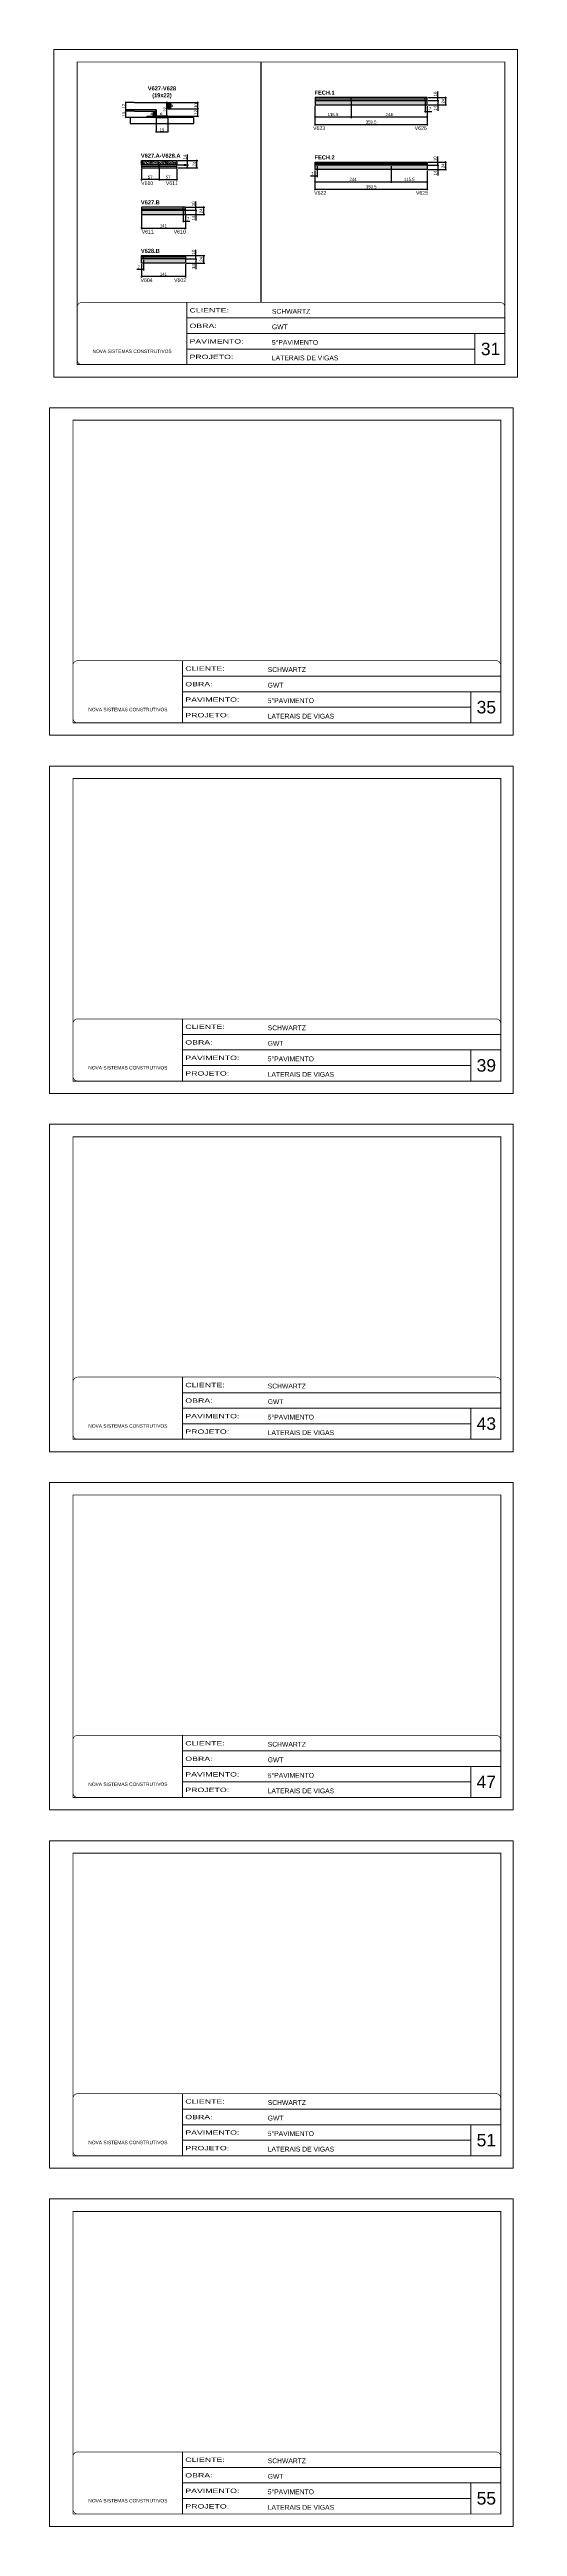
# Model space of a CAD drawing. Extents: x 13154 to 22413, y 1253 to 30260.
# Drawn here: x 16324 to 17823, y 13888 to 21829 of the extents above; entities that cross this region are included whole.
import ezdxf

# ---------------------------------------------------------------- set-up
doc = ezdxf.new("R2010")
doc.units = 0
for name, pattern in [('CONTINUO', [0]), ('DASHED', [0.75, 0.5, -0.25]), ('HIDDEN', [0.375, 0.25, -0.125])]:
    doc.linetypes.add(name, pattern=pattern)
for name, color, linetype in [('5', 5, 'Continuous'), ('barrote', 251, 'Continuous'), ('COTA', 241, 'Continuous'), ('detalhes', 4, 'Continuous'), ('NOMENCLATURA', 7, 'Continuous'), ('Painéis', 200, 'Continuous'), ('SARR_2.2x10', 60, 'Continuous'), ('SARR_2.2x7', 40, 'Continuous')]:
    doc.layers.add(name, color=color, linetype=linetype)
for name, color, linetype, lineweight in [('CARIMBO', 255, 'Continuous', 9), ('CONCRETO', 251, 'Continuous', 25), ('Folhas', 255, 'Continuous', 9), ('SARRAFO DE PRESSAO', 251, 'DASHED', 9)]:
    doc.layers.add(name, color=color, linetype=linetype, lineweight=lineweight)
doc.styles.add('ARIAL', font='arial.ttf')
doc.styles.add('COTA TECNICA', font='techl___.ttf', dxfattribs={"height": 10})
doc.styles.add('COTA TECNICA 2X', font='techl___.ttf', dxfattribs={"height": 10})
doc.styles.add('ROMAS860', font='ROMAS860.SHX')
doc.styles.add('TECNICA', font='techb___.ttf', dxfattribs={"height": 10})
doc.styles.add('Tecnologia', font='')
doc.styles.get('Tecnologia').set_extended_font_data('Forgotten Futurist')
doc.dimstyles.new('PAINEL', dxfattribs={"dimtxt": 10, "dimasz": 3, "dimexe": 3, "dimexo": 3, "dimgap": 3, "dimtad": 1, "dimdec": 1, "dimzin": 12, "dimdsep": 46, "dimtxsty": 'COTA TECNICA', "dimblk1": 'OBLIQUE', "dimblk2": 'OBLIQUE', "dimsah": 1, "dimcen": 0.9, "dimclrd": 4, "dimclre": 4, "dimclrt": 240, "dimadec": 1, "dimazin": 3, "dimtfac": 1, "dimtdec": 1, "dimtmove": 0, "dimatfit": 3, "dimfxl": 1, "dimtolj": 1, "dimtzin": 12, "dimarcsym": 0})
doc.dimstyles.new('SECAO', dxfattribs={"dimscale": 0.333333, "dimtxt": 5, "dimasz": 9, "dimexe": 3, "dimexo": 3, "dimgap": 3, "dimtad": 1, "dimdec": 1, "dimlfac": 0.5, "dimzin": 12, "dimdsep": 46, "dimtxsty": 'COTA TECNICA 2X', "dimblk1": 'OBLIQUE', "dimblk2": 'OBLIQUE', "dimsah": 1, "dimcen": 0.9, "dimclrd": 4, "dimclre": 4, "dimclrt": 240, "dimadec": 1, "dimazin": 3, "dimtfac": 1, "dimtdec": 1, "dimtmove": 0, "dimatfit": 3, "dimfxl": 1, "dimtolj": 1, "dimtzin": 12, "dimarcsym": 0})

# ---------------------------------------------------------------- blocks, each defined once
blk = doc.blocks.new('9999999999')
at = {"color": 30, "linetype": 'CONTINUO'}
for p, q in [((98564.6, 34230.2), (98564.6, 34429.4)), ((98564.6, 34379.6), (99584, 34379.6)), ((98564.6, 34329.8), (99488, 34329.8)), ((99584, 34329.8), (99488, 34329.8)), ((99488, 34329.8), (99488, 34230.2)), ((98564.6, 34280), (99488, 34280))]:
    blk.add_line(p, q, dxfattribs=at)
at = {"color": 30, "linetype": 'CONTINUO', "const_width": 2}
blk.add_lwpolyline([(99584, 34230.2), (99584, 34414.4, 0.414214), (99569, 34429.4), (98229, 34429.4, 0.414214), (98214, 34414.4), (98214, 34245.2, 0.414214), (98229, 34230.2), (99584, 34230.2)], format="xyb", dxfattribs=at)
at = {"layer": 'Folhas'}
blk.add_lwpolyline([(98139, 34190.2), (99624, 34190.2), (99624, 35240.2), (98139, 35240.2)], close=True, dxfattribs=at)
at = {"layer": 'Folhas', "color": 30, "const_width": 3}
blk.add_lwpolyline([(98214, 34230.2), (99584, 34230.2), (99584, 35200.2), (98214, 35200.2)], close=True, dxfattribs=at)
at = {"color": 7, "linetype": 'Continuous', "ltscale": 5, "style": 'ARIAL'}
for s, height, p in [('SCHWARTZ', 15.48, (98837.7, 34393.1)), ('5°PAVIMENTO', 15.483, (98837.7, 34293.5)), ('GWT', 15.48, (98837.7, 34343.3)), ('NOVA SISTEMAS CONSTRUTIVOS', 11.059, (98263.2, 34267.2)), ('LATERAIS DE VIGAS', 15.483, (98837.7, 34243.7))]:
    blk.add_text(s, height=height, dxfattribs=at).set_placement(p)
at = {"layer": 'Folhas', "color": 7, "style": 'Tecnologia', "width": 1.5}
for s, p in [('CLIENTE:', (98573.7, 34397.2)), ('OBRA:', (98573.7, 34347.3)), ('PAVIMENTO:', (98573.7, 34297.5)), ('PROJETO:', (98573.7, 34247.7))]:
    blk.add_text(s, height=14, dxfattribs=at).set_placement(p)
blk = doc.blocks.new('_Oblique')
at = {"color": 0, "linetype": 'ByBlock', "lineweight": -2}
blk.add_line((-0.5, -0.5), (0.5, 0.5), dxfattribs=at)
blk = doc.blocks.new('*D1612')
at = {"layer": 'COTA', "color": 4, "lineweight": -2, "transparency": 16777216}
for p, q in [((16702.3, 21659.5), (16698.9, 21659.5)), ((16702.3, 21615.5), (16698.9, 21615.5)), ((16699.9, 21615.5), (16699.9, 21659.5))]:
    blk.add_line(p, q, dxfattribs=at)
at = {"layer": 'Defpoints', "color": 0, "transparency": 16777216}
for p in [(16699.9, 21659.5), (16703.3, 21659.5), (16703.3, 21615.5)]:
    blk.add_point(p, dxfattribs=at)
at = {"layer": 'COTA', "color": 4, "lineweight": -2, "transparency": 16777216, "xscale": 3, "yscale": 3, "zscale": 3}
for p, rotation in [((16699.9, 21659.5), 90), ((16699.9, 21615.5), 270)]:
    blk.add_blockref('_Oblique', p, dxfattribs=dict(at, rotation=rotation))
at = {"layer": 'COTA', "color": 240, "transparency": 16777216, "insert": (16693.9, 21637.5), "char_height": 10, "attachment_point": 5, "rotation": 90, "style": 'COTA TECNICA 2X'}
blk.add_mtext('\\A1;22', dxfattribs=at)
blk = doc.blocks.new('*D1613')
at = {"layer": 'COTA', "color": 4, "lineweight": -2, "transparency": 16777216}
for p, q in [((16595.6, 21631.5), (16567.4, 21631.5)), ((16581.3, 21611.5), (16567.4, 21611.5)), ((16568.4, 21611.5), (16568.4, 21631.5))]:
    blk.add_line(p, q, dxfattribs=at)
at = {"layer": 'Defpoints', "color": 0, "transparency": 16777216}
for p in [(16568.4, 21631.5), (16582.3, 21611.5), (16596.6, 21631.5)]:
    blk.add_point(p, dxfattribs=at)
at = {"layer": 'COTA', "color": 4, "lineweight": -2, "transparency": 16777216, "xscale": 3, "yscale": 3, "zscale": 3}
for p, rotation in [((16568.4, 21631.5), 90), ((16568.4, 21611.5), 270)]:
    blk.add_blockref('_Oblique', p, dxfattribs=dict(at, rotation=rotation))
at = {"layer": 'COTA', "color": 240, "transparency": 16777216, "insert": (16562.3, 21621.5), "char_height": 10, "attachment_point": 5, "rotation": 90, "style": 'COTA TECNICA 2X'}
blk.add_mtext('\\A1;10', dxfattribs=at)
blk = doc.blocks.new('*D1614')
at = {"layer": 'COTA', "color": 4, "lineweight": -2, "transparency": 16777216}
for p, q in [((16595.6, 21659.5), (16567.4, 21659.5)), ((16595.6, 21635.5), (16567.4, 21635.5)), ((16568.4, 21635.5), (16568.4, 21659.5))]:
    blk.add_line(p, q, dxfattribs=at)
at = {"layer": 'Defpoints', "color": 0, "transparency": 16777216}
for p in [(16568.4, 21659.5), (16596.6, 21659.5), (16596.6, 21635.5)]:
    blk.add_point(p, dxfattribs=at)
at = {"layer": 'COTA', "color": 4, "lineweight": -2, "transparency": 16777216, "xscale": 3, "yscale": 3, "zscale": 3}
for p, rotation in [((16568.4, 21659.5), 90), ((16568.4, 21635.5), 270)]:
    blk.add_blockref('_Oblique', p, dxfattribs=dict(at, rotation=rotation))
at = {"layer": 'COTA', "color": 240, "transparency": 16777216, "insert": (16562.3, 21647.5), "char_height": 10, "attachment_point": 5, "rotation": 90, "style": 'COTA TECNICA 2X'}
blk.add_mtext('\\A1;12', dxfattribs=at)
blk = doc.blocks.new('*D1615')
at = {"layer": 'COTA', "color": 4, "lineweight": -2, "transparency": 16777216}
for p, q in [((16773, 21639.5), (16800.6, 21639.5)), ((16773, 21615.5), (16800.6, 21615.5)), ((16799.6, 21615.5), (16799.6, 21639.5))]:
    blk.add_line(p, q, dxfattribs=at)
at = {"layer": 'Defpoints', "color": 0, "transparency": 16777216}
for p in [(16772, 21639.5), (16772, 21615.5), (16799.6, 21639.5)]:
    blk.add_point(p, dxfattribs=at)
at = {"layer": 'COTA', "color": 4, "lineweight": -2, "transparency": 16777216, "xscale": 3, "yscale": 3, "zscale": 3}
for p, rotation in [((16799.6, 21639.5), 90), ((16799.6, 21615.5), 270)]:
    blk.add_blockref('_Oblique', p, dxfattribs=dict(at, rotation=rotation))
at = {"layer": 'COTA', "color": 240, "transparency": 16777216, "insert": (16793.5, 21627.5), "char_height": 10, "attachment_point": 5, "rotation": 90, "style": 'COTA TECNICA 2X'}
blk.add_mtext('\\A1;12', dxfattribs=at)
blk = doc.blocks.new('*D1616')
at = {"layer": 'COTA', "color": 4, "lineweight": -2, "transparency": 16777216}
for p, q in [((16712.3, 21659.5), (16800.6, 21659.5)), ((16773, 21639.5), (16800.6, 21639.5)), ((16799.6, 21639.5), (16799.6, 21659.5))]:
    blk.add_line(p, q, dxfattribs=at)
at = {"layer": 'Defpoints', "color": 0, "transparency": 16777216}
for p in [(16711.3, 21659.5), (16772, 21639.5), (16799.6, 21659.5)]:
    blk.add_point(p, dxfattribs=at)
at = {"layer": 'COTA', "color": 4, "lineweight": -2, "transparency": 16777216, "xscale": 3, "yscale": 3, "zscale": 3}
for p, rotation in [((16799.6, 21659.5), 90), ((16799.6, 21639.5), 270)]:
    blk.add_blockref('_Oblique', p, dxfattribs=dict(at, rotation=rotation))
at = {"layer": 'COTA', "color": 240, "transparency": 16777216, "insert": (16793.5, 21649.5), "char_height": 10, "attachment_point": 5, "rotation": 90, "style": 'COTA TECNICA 2X'}
blk.add_mtext('\\A1;10', dxfattribs=at)
blk = doc.blocks.new('*D1617')
at = {"layer": 'COTA', "color": 4, "lineweight": -2, "transparency": 16777216}
for p, q in [((16665.3, 21610.5), (16665.3, 21564.5)), ((16703.3, 21610.5), (16703.3, 21564.5)), ((16665.3, 21565.5), (16703.3, 21565.5))]:
    blk.add_line(p, q, dxfattribs=at)
at = {"layer": 'Defpoints', "color": 0, "transparency": 16777216}
for p in [(16665.3, 21611.5), (16703.3, 21611.5), (16703.3, 21565.5)]:
    blk.add_point(p, dxfattribs=at)
at = {"layer": 'COTA', "color": 4, "lineweight": -2, "transparency": 16777216, "xscale": 3, "yscale": 3, "zscale": 3, "rotation": 180}
blk.add_blockref('_Oblique', (16665.3, 21565.5), dxfattribs=at)
at = {"layer": 'COTA', "color": 4, "lineweight": -2, "transparency": 16777216, "xscale": 3, "yscale": 3, "zscale": 3}
blk.add_blockref('_Oblique', (16703.3, 21565.5), dxfattribs=at)
at = {"layer": 'COTA', "color": 240, "transparency": 16777216, "insert": (16684.3, 21571.6), "char_height": 10, "attachment_point": 5, "style": 'COTA TECNICA 2X'}
blk.add_mtext('\\A1;19', dxfattribs=at)
blk = doc.blocks.new('*D1618')
at = {"layer": 'COTA', "color": 4, "lineweight": -2, "transparency": 16777216}
for p, q in [((16618.3, 21446.8), (16618.3, 21409)), ((16675.3, 21446.8), (16675.3, 21409)), ((16675.3, 21412), (16618.3, 21412))]:
    blk.add_line(p, q, dxfattribs=at)
at = {"layer": 'Defpoints', "color": 0, "transparency": 16777216}
for p in [(16618.3, 21449.8), (16675.3, 21449.8), (16618.3, 21412)]:
    blk.add_point(p, dxfattribs=at)
at = {"layer": 'COTA', "color": 4, "lineweight": -2, "transparency": 16777216, "xscale": 3, "yscale": 3, "zscale": 3, "rotation": 180}
blk.add_blockref('_Oblique', (16618.3, 21412), dxfattribs=at)
at = {"layer": 'COTA', "color": 4, "lineweight": -2, "transparency": 16777216, "xscale": 3, "yscale": 3, "zscale": 3}
blk.add_blockref('_Oblique', (16675.3, 21412), dxfattribs=at)
at = {"layer": 'COTA', "color": 240, "transparency": 16777216, "insert": (16646.8, 21420.1), "char_height": 10, "attachment_point": 5, "style": 'COTA TECNICA'}
blk.add_mtext('\\A1;57', dxfattribs=at)
blk = doc.blocks.new('*D1619')
at = {"layer": 'COTA', "color": 4, "lineweight": -2, "transparency": 16777216}
for p, q in [((16735.3, 21459.8), (16769, 21459.8)), ((16735.3, 21449.8), (16769, 21449.8)), ((16766, 21449.8), (16766, 21459.8))]:
    blk.add_line(p, q, dxfattribs=at)
at = {"layer": 'Defpoints', "color": 0, "transparency": 16777216}
for p in [(16732.3, 21459.8), (16732.3, 21449.8), (16766, 21459.8)]:
    blk.add_point(p, dxfattribs=at)
at = {"layer": 'COTA', "color": 4, "lineweight": -2, "transparency": 16777216, "xscale": 3, "yscale": 3, "zscale": 3}
for p, rotation in [((16766, 21459.8), 90), ((16766, 21449.8), 270)]:
    blk.add_blockref('_Oblique', p, dxfattribs=dict(at, rotation=rotation))
at = {"layer": 'COTA', "color": 240, "transparency": 16777216, "insert": (16757.9, 21454.8), "char_height": 10, "attachment_point": 5, "rotation": 90, "style": 'COTA TECNICA'}
blk.add_mtext('\\A1;10', dxfattribs=at)
blk = doc.blocks.new('*D1620')
at = {"layer": 'COTA', "color": 4, "lineweight": -2, "transparency": 16777216}
for p, q in [((16675.3, 21446.8), (16675.3, 21409)), ((16732.3, 21446.8), (16732.3, 21409)), ((16675.3, 21412), (16732.3, 21412))]:
    blk.add_line(p, q, dxfattribs=at)
at = {"layer": 'Defpoints', "color": 0, "transparency": 16777216}
for p in [(16675.3, 21449.8), (16732.3, 21449.8), (16732.3, 21412)]:
    blk.add_point(p, dxfattribs=at)
at = {"layer": 'COTA', "color": 4, "lineweight": -2, "transparency": 16777216, "xscale": 3, "yscale": 3, "zscale": 3, "rotation": 180}
blk.add_blockref('_Oblique', (16675.3, 21412), dxfattribs=at)
at = {"layer": 'COTA', "color": 4, "lineweight": -2, "transparency": 16777216, "xscale": 3, "yscale": 3, "zscale": 3}
blk.add_blockref('_Oblique', (16732.3, 21412), dxfattribs=at)
at = {"layer": 'COTA', "color": 240, "transparency": 16777216, "insert": (16703.8, 21420.1), "char_height": 10, "attachment_point": 5, "style": 'COTA TECNICA'}
blk.add_mtext('\\A1;57', dxfattribs=at)
blk = doc.blocks.new('*D1621')
at = {"layer": 'COTA', "color": 4, "lineweight": -2, "transparency": 16777216}
for p, q in [((16735.3, 21473.8), (16769, 21473.8)), ((16735.3, 21459.8), (16769, 21459.8)), ((16766, 21473.8), (16766, 21492.9)), ((16766, 21459.8), (16766, 21473.8))]:
    blk.add_line(p, q, dxfattribs=at)
at = {"layer": 'Defpoints', "color": 0, "transparency": 16777216}
for p in [(16732.3, 21473.8), (16732.3, 21459.8), (16766, 21473.8)]:
    blk.add_point(p, dxfattribs=at)
at = {"layer": 'COTA', "color": 4, "lineweight": -2, "transparency": 16777216, "xscale": 3, "yscale": 3, "zscale": 3}
for p, rotation in [((16766, 21473.8), 90), ((16766, 21459.8), 270)]:
    blk.add_blockref('_Oblique', p, dxfattribs=dict(at, rotation=rotation))
at = {"layer": 'COTA', "color": 240, "transparency": 16777216, "insert": (16757.9, 21484.8), "char_height": 10, "attachment_point": 5, "rotation": 90, "style": 'COTA TECNICA'}
blk.add_mtext('\\A1;14', dxfattribs=at)
blk = doc.blocks.new('*D1622')
at = {"layer": 'COTA', "color": 4, "lineweight": -2, "transparency": 16777216}
for p, q in [((16618.3, 21296.9), (16618.3, 21253.5)), ((16759.3, 21296.9), (16759.3, 21253.5)), ((16618.3, 21256.5), (16759.3, 21256.5))]:
    blk.add_line(p, q, dxfattribs=at)
at = {"layer": 'Defpoints', "color": 0, "transparency": 16777216}
for p in [(16618.3, 21299.9), (16759.3, 21299.9), (16759.3, 21256.5)]:
    blk.add_point(p, dxfattribs=at)
at = {"layer": 'COTA', "color": 4, "lineweight": -2, "transparency": 16777216, "xscale": 3, "yscale": 3, "zscale": 3, "rotation": 180}
blk.add_blockref('_Oblique', (16618.3, 21256.5), dxfattribs=at)
at = {"layer": 'COTA', "color": 4, "lineweight": -2, "transparency": 16777216, "xscale": 3, "yscale": 3, "zscale": 3}
blk.add_blockref('_Oblique', (16759.3, 21256.5), dxfattribs=at)
at = {"layer": 'COTA', "color": 240, "transparency": 16777216, "insert": (16688.8, 21264.6), "char_height": 10, "attachment_point": 5, "style": 'COTA TECNICA'}
blk.add_mtext('\\A1;141', dxfattribs=at)
blk = doc.blocks.new('*D1623')
at = {"layer": 'COTA', "color": 4, "lineweight": -2, "transparency": 16777216}
for p, q in [((16762.3, 21323.9), (16796.2, 21323.9)), ((16762.3, 21313.9), (16796.2, 21313.9)), ((16793.2, 21323.9), (16793.2, 21342.3)), ((16793.2, 21313.9), (16793.2, 21323.9))]:
    blk.add_line(p, q, dxfattribs=at)
at = {"layer": 'Defpoints', "color": 0, "transparency": 16777216}
for p in [(16759.3, 21323.9), (16759.3, 21313.9), (16793.2, 21323.9)]:
    blk.add_point(p, dxfattribs=at)
at = {"layer": 'COTA', "color": 4, "lineweight": -2, "transparency": 16777216, "xscale": 3, "yscale": 3, "zscale": 3}
for p, rotation in [((16793.2, 21323.9), 90), ((16793.2, 21313.9), 270)]:
    blk.add_blockref('_Oblique', p, dxfattribs=dict(at, rotation=rotation))
at = {"layer": 'COTA', "color": 240, "transparency": 16777216, "insert": (16785.1, 21334.6), "char_height": 10, "attachment_point": 5, "rotation": 90, "style": 'COTA TECNICA'}
blk.add_mtext('\\A1;10', dxfattribs=at)
blk = doc.blocks.new('*D1624')
at = {"layer": 'COTA', "color": 4, "lineweight": -2, "transparency": 16777216}
for p, q in [((16762.3, 21313.9), (16796.2, 21313.9)), ((16762.3, 21299.9), (16796.2, 21299.9)), ((16793.2, 21313.9), (16793.2, 21299.9)), ((16793.2, 21299.9), (16793.2, 21280.8))]:
    blk.add_line(p, q, dxfattribs=at)
at = {"layer": 'Defpoints', "color": 0, "transparency": 16777216}
for p in [(16759.3, 21313.9), (16759.3, 21299.9), (16793.2, 21299.9)]:
    blk.add_point(p, dxfattribs=at)
at = {"layer": 'COTA', "color": 4, "lineweight": -2, "transparency": 16777216, "xscale": 3, "yscale": 3, "zscale": 3}
for p, rotation in [((16793.2, 21313.9), 90), ((16793.2, 21299.9), 270)]:
    blk.add_blockref('_Oblique', p, dxfattribs=dict(at, rotation=rotation))
at = {"layer": 'COTA', "color": 240, "transparency": 16777216, "insert": (16785.1, 21288.8), "char_height": 10, "attachment_point": 5, "rotation": 90, "style": 'COTA TECNICA'}
blk.add_mtext('\\A1;14', dxfattribs=at)
blk = doc.blocks.new('*D1625')
at = {"layer": 'COTA', "color": 4, "lineweight": -2, "transparency": 16777216}
for p, q in [((16762.3, 21323.9), (16821.3, 21323.9)), ((16762.3, 21299.9), (16821.3, 21299.9)), ((16818.3, 21299.9), (16818.3, 21323.9))]:
    blk.add_line(p, q, dxfattribs=at)
at = {"layer": 'Defpoints', "color": 0, "transparency": 16777216}
for p in [(16759.3, 21323.9), (16759.3, 21299.9), (16818.3, 21323.9)]:
    blk.add_point(p, dxfattribs=at)
at = {"layer": 'COTA', "color": 4, "lineweight": -2, "transparency": 16777216, "xscale": 3, "yscale": 3, "zscale": 3}
for p, rotation in [((16818.3, 21323.9), 90), ((16818.3, 21299.9), 270)]:
    blk.add_blockref('_Oblique', p, dxfattribs=dict(at, rotation=rotation))
at = {"layer": 'COTA', "color": 240, "transparency": 16777216, "insert": (16810.2, 21311.9), "char_height": 10, "attachment_point": 5, "rotation": 90, "style": 'COTA TECNICA'}
blk.add_mtext('\\A1;24', dxfattribs=at)
blk = doc.blocks.new('*D1626')
at = {"layer": 'COTA', "color": 4, "lineweight": -2, "transparency": 16777216}
for p, q in [((16735.3, 21473.8), (16799.1, 21473.8)), ((16735.3, 21449.8), (16799.1, 21449.8)), ((16796.1, 21449.8), (16796.1, 21473.8))]:
    blk.add_line(p, q, dxfattribs=at)
at = {"layer": 'Defpoints', "color": 0, "transparency": 16777216}
for p in [(16732.3, 21473.8), (16732.3, 21449.8), (16796.1, 21473.8)]:
    blk.add_point(p, dxfattribs=at)
at = {"layer": 'COTA', "color": 4, "lineweight": -2, "transparency": 16777216, "xscale": 3, "yscale": 3, "zscale": 3}
for p, rotation in [((16796.1, 21473.8), 90), ((16796.1, 21449.8), 270)]:
    blk.add_blockref('_Oblique', p, dxfattribs=dict(at, rotation=rotation))
at = {"layer": 'COTA', "color": 240, "transparency": 16777216, "insert": (16788, 21461.8), "char_height": 10, "attachment_point": 5, "rotation": 90, "style": 'COTA TECNICA'}
blk.add_mtext('\\A1;24', dxfattribs=at)
blk = doc.blocks.new('*D1627')
at = {"layer": 'COTA', "color": 4, "lineweight": -2, "transparency": 16777216}
for p, q in [((16752.3, 21310.9), (16752.3, 21275.8)), ((16759.3, 21296.9), (16759.3, 21275.8)), ((16752.3, 21278.8), (16759.3, 21278.8)), ((16759.3, 21278.8), (16774, 21278.8))]:
    blk.add_line(p, q, dxfattribs=at)
at = {"layer": 'Defpoints', "color": 0, "transparency": 16777216}
for p in [(16752.3, 21313.9), (16759.3, 21299.9), (16759.3, 21278.8)]:
    blk.add_point(p, dxfattribs=at)
at = {"layer": 'COTA', "color": 4, "lineweight": -2, "transparency": 16777216, "xscale": 3, "yscale": 3, "zscale": 3, "rotation": 180}
blk.add_blockref('_Oblique', (16752.3, 21278.8), dxfattribs=at)
at = {"layer": 'COTA', "color": 4, "lineweight": -2, "transparency": 16777216, "xscale": 3, "yscale": 3, "zscale": 3}
blk.add_blockref('_Oblique', (16759.3, 21278.8), dxfattribs=at)
at = {"layer": 'COTA', "color": 240, "transparency": 16777216, "insert": (16768.1, 21286.9), "char_height": 10, "attachment_point": 5, "style": 'COTA TECNICA'}
blk.add_mtext('\\A1;7', dxfattribs=at)
blk = doc.blocks.new('*D1629')
at = {"layer": 'COTA', "color": 4, "lineweight": -2, "transparency": 16777216}
for p, q in [((16618.3, 21141.4), (16618.3, 21098.1)), ((16759.3, 21141.4), (16759.3, 21098.1)), ((16759.3, 21101.1), (16618.3, 21101.1))]:
    blk.add_line(p, q, dxfattribs=at)
at = {"layer": 'Defpoints', "color": 0, "transparency": 16777216}
for p in [(16618.3, 21144.4), (16759.3, 21144.4), (16618.3, 21101.1)]:
    blk.add_point(p, dxfattribs=at)
at = {"layer": 'COTA', "color": 4, "lineweight": -2, "transparency": 16777216, "xscale": 3, "yscale": 3, "zscale": 3, "rotation": 180}
blk.add_blockref('_Oblique', (16618.3, 21101.1), dxfattribs=at)
at = {"layer": 'COTA', "color": 4, "lineweight": -2, "transparency": 16777216, "xscale": 3, "yscale": 3, "zscale": 3}
blk.add_blockref('_Oblique', (16759.3, 21101.1), dxfattribs=at)
at = {"layer": 'COTA', "color": 240, "transparency": 16777216, "insert": (16688.8, 21109.1), "char_height": 10, "attachment_point": 5, "style": 'COTA TECNICA'}
blk.add_mtext('\\A1;141', dxfattribs=at)
blk = doc.blocks.new('*D1628')
at = {"layer": 'COTA', "color": 4, "lineweight": -2, "transparency": 16777216}
for p, q in [((16618.3, 21141.4), (16618.3, 21120.4)), ((16625.3, 21155.4), (16625.3, 21120.4)), ((16618.3, 21123.4), (16603.5, 21123.4)), ((16625.3, 21123.4), (16618.3, 21123.4))]:
    blk.add_line(p, q, dxfattribs=at)
at = {"layer": 'Defpoints', "color": 0, "transparency": 16777216}
for p in [(16618.3, 21144.4), (16625.3, 21158.4), (16618.3, 21123.4)]:
    blk.add_point(p, dxfattribs=at)
at = {"layer": 'COTA', "color": 4, "lineweight": -2, "transparency": 16777216, "xscale": 3, "yscale": 3, "zscale": 3, "rotation": 180}
blk.add_blockref('_Oblique', (16618.3, 21123.4), dxfattribs=at)
at = {"layer": 'COTA', "color": 4, "lineweight": -2, "transparency": 16777216, "xscale": 3, "yscale": 3, "zscale": 3}
blk.add_blockref('_Oblique', (16625.3, 21123.4), dxfattribs=at)
at = {"layer": 'COTA', "color": 240, "transparency": 16777216, "insert": (16609.4, 21131.4), "char_height": 10, "attachment_point": 5, "style": 'COTA TECNICA'}
blk.add_mtext('\\A1;7', dxfattribs=at)
blk = doc.blocks.new('*D1633')
at = {"layer": 'COTA', "color": 4, "lineweight": -2, "transparency": 16777216}
for p, q in [((16762.3, 21168.4), (16796.2, 21168.4)), ((16762.3, 21158.4), (16796.2, 21158.4)), ((16793.2, 21168.4), (16793.2, 21186.8)), ((16793.2, 21158.4), (16793.2, 21168.4))]:
    blk.add_line(p, q, dxfattribs=at)
at = {"layer": 'Defpoints', "color": 0, "transparency": 16777216}
for p in [(16759.3, 21168.4), (16759.3, 21158.4), (16793.2, 21168.4)]:
    blk.add_point(p, dxfattribs=at)
at = {"layer": 'COTA', "color": 4, "lineweight": -2, "transparency": 16777216, "xscale": 3, "yscale": 3, "zscale": 3}
for p, rotation in [((16793.2, 21168.4), 90), ((16793.2, 21158.4), 270)]:
    blk.add_blockref('_Oblique', p, dxfattribs=dict(at, rotation=rotation))
at = {"layer": 'COTA', "color": 240, "transparency": 16777216, "insert": (16785.1, 21179.1), "char_height": 10, "attachment_point": 5, "rotation": 90, "style": 'COTA TECNICA'}
blk.add_mtext('\\A1;10', dxfattribs=at)
blk = doc.blocks.new('*D1634')
at = {"layer": 'COTA', "color": 4, "lineweight": -2, "transparency": 16777216}
for p, q in [((16762.3, 21158.4), (16796.2, 21158.4)), ((16762.3, 21144.4), (16796.2, 21144.4)), ((16793.2, 21158.4), (16793.2, 21144.4)), ((16793.2, 21144.4), (16793.2, 21125.3))]:
    blk.add_line(p, q, dxfattribs=at)
at = {"layer": 'Defpoints', "color": 0, "transparency": 16777216}
for p in [(16759.3, 21158.4), (16759.3, 21144.4), (16793.2, 21144.4)]:
    blk.add_point(p, dxfattribs=at)
at = {"layer": 'COTA', "color": 4, "lineweight": -2, "transparency": 16777216, "xscale": 3, "yscale": 3, "zscale": 3}
for p, rotation in [((16793.2, 21158.4), 90), ((16793.2, 21144.4), 270)]:
    blk.add_blockref('_Oblique', p, dxfattribs=dict(at, rotation=rotation))
at = {"layer": 'COTA', "color": 240, "transparency": 16777216, "insert": (16785.1, 21133.3), "char_height": 10, "attachment_point": 5, "rotation": 90, "style": 'COTA TECNICA'}
blk.add_mtext('\\A1;14', dxfattribs=at)
blk = doc.blocks.new('*D1635')
at = {"layer": 'COTA', "color": 4, "lineweight": -2, "transparency": 16777216}
for p, q in [((16762.3, 21168.4), (16821.3, 21168.4)), ((16762.3, 21144.4), (16821.3, 21144.4)), ((16818.3, 21144.4), (16818.3, 21168.4))]:
    blk.add_line(p, q, dxfattribs=at)
at = {"layer": 'Defpoints', "color": 0, "transparency": 16777216}
for p in [(16759.3, 21168.4), (16759.3, 21144.4), (16818.3, 21168.4)]:
    blk.add_point(p, dxfattribs=at)
at = {"layer": 'COTA', "color": 4, "lineweight": -2, "transparency": 16777216, "xscale": 3, "yscale": 3, "zscale": 3}
for p, rotation in [((16818.3, 21168.4), 90), ((16818.3, 21144.4), 270)]:
    blk.add_blockref('_Oblique', p, dxfattribs=dict(at, rotation=rotation))
at = {"layer": 'COTA', "color": 240, "transparency": 16777216, "insert": (16810.2, 21156.4), "char_height": 10, "attachment_point": 5, "rotation": 90, "style": 'COTA TECNICA'}
blk.add_mtext('\\A1;24', dxfattribs=at)
blk = doc.blocks.new('*D1636')
at = {"layer": 'COTA', "color": 4, "lineweight": -2, "transparency": 16777216}
for p, q in [((17174.5, 21441.2), (17174.5, 21377.9)), ((17534, 21380.9), (17174.5, 21380.9)), ((17534, 21441.2), (17534, 21377.9))]:
    blk.add_line(p, q, dxfattribs=at)
at = {"layer": 'Defpoints', "color": 0, "transparency": 16777216}
for p in [(17174.5, 21444.2), (17534, 21444.2), (17174.5, 21380.9)]:
    blk.add_point(p, dxfattribs=at)
at = {"layer": 'COTA', "color": 4, "lineweight": -2, "transparency": 16777216, "xscale": 3, "yscale": 3, "zscale": 3, "rotation": 180}
blk.add_blockref('_Oblique', (17174.5, 21380.9), dxfattribs=at)
at = {"layer": 'COTA', "color": 4, "lineweight": -2, "transparency": 16777216, "xscale": 3, "yscale": 3, "zscale": 3}
blk.add_blockref('_Oblique', (17534, 21380.9), dxfattribs=at)
at = {"layer": 'COTA', "color": 240, "transparency": 16777216, "insert": (17354.3, 21389.1), "char_height": 10, "attachment_point": 5, "style": 'COTA TECNICA'}
blk.add_mtext('\\A1;359.5', dxfattribs=at)
blk = doc.blocks.new('*D1637')
at = {"layer": 'COTA', "color": 4, "lineweight": -2, "transparency": 16777216}
for p, q in [((17181.5, 21455.2), (17181.5, 21420.1)), ((17174.5, 21423.1), (17159.8, 21423.1)), ((17174.5, 21441.2), (17174.5, 21420.1)), ((17181.5, 21423.1), (17174.5, 21423.1))]:
    blk.add_line(p, q, dxfattribs=at)
at = {"layer": 'Defpoints', "color": 0, "transparency": 16777216}
for p in [(17174.5, 21444.2), (17181.5, 21458.2), (17174.5, 21423.1)]:
    blk.add_point(p, dxfattribs=at)
at = {"layer": 'COTA', "color": 4, "lineweight": -2, "transparency": 16777216, "xscale": 3, "yscale": 3, "zscale": 3, "rotation": 180}
blk.add_blockref('_Oblique', (17174.5, 21423.1), dxfattribs=at)
at = {"layer": 'COTA', "color": 4, "lineweight": -2, "transparency": 16777216, "xscale": 3, "yscale": 3, "zscale": 3}
blk.add_blockref('_Oblique', (17181.5, 21423.1), dxfattribs=at)
at = {"layer": 'COTA', "color": 240, "transparency": 16777216, "insert": (17165.7, 21431.2), "char_height": 10, "attachment_point": 5, "style": 'COTA TECNICA'}
blk.add_mtext('\\A1;7', dxfattribs=at)
blk = doc.blocks.new('*D1638')
at = {"layer": 'COTA', "color": 4, "lineweight": -2, "transparency": 16777216}
for p, q in [((17537, 21468.2), (17570.9, 21468.2)), ((17537, 21458.2), (17570.9, 21458.2)), ((17567.9, 21468.2), (17567.9, 21486.6)), ((17567.9, 21458.2), (17567.9, 21468.2))]:
    blk.add_line(p, q, dxfattribs=at)
at = {"layer": 'Defpoints', "color": 0, "transparency": 16777216}
for p in [(17534, 21468.2), (17534, 21458.2), (17567.9, 21468.2)]:
    blk.add_point(p, dxfattribs=at)
at = {"layer": 'COTA', "color": 4, "lineweight": -2, "transparency": 16777216, "xscale": 3, "yscale": 3, "zscale": 3}
for p, rotation in [((17567.9, 21468.2), 90), ((17567.9, 21458.2), 270)]:
    blk.add_blockref('_Oblique', p, dxfattribs=dict(at, rotation=rotation))
at = {"layer": 'COTA', "color": 240, "transparency": 16777216, "insert": (17559.8, 21478.9), "char_height": 10, "attachment_point": 5, "rotation": 90, "style": 'COTA TECNICA'}
blk.add_mtext('\\A1;10', dxfattribs=at)
blk = doc.blocks.new('*D1639')
at = {"layer": 'COTA', "color": 4, "lineweight": -2, "transparency": 16777216}
for p, q in [((17537, 21458.2), (17570.9, 21458.2)), ((17537, 21444.2), (17570.9, 21444.2)), ((17567.9, 21458.2), (17567.9, 21444.2)), ((17567.9, 21444.2), (17567.9, 21425.1))]:
    blk.add_line(p, q, dxfattribs=at)
at = {"layer": 'Defpoints', "color": 0, "transparency": 16777216}
for p in [(17534, 21458.2), (17534, 21444.2), (17567.9, 21444.2)]:
    blk.add_point(p, dxfattribs=at)
at = {"layer": 'COTA', "color": 4, "lineweight": -2, "transparency": 16777216, "xscale": 3, "yscale": 3, "zscale": 3}
for p, rotation in [((17567.9, 21458.2), 90), ((17567.9, 21444.2), 270)]:
    blk.add_blockref('_Oblique', p, dxfattribs=dict(at, rotation=rotation))
at = {"layer": 'COTA', "color": 240, "transparency": 16777216, "insert": (17559.9, 21433.1), "char_height": 10, "attachment_point": 5, "rotation": 90, "style": 'COTA TECNICA'}
blk.add_mtext('\\A1;14', dxfattribs=at)
blk = doc.blocks.new('*D1640')
at = {"layer": 'COTA', "color": 4, "lineweight": -2, "transparency": 16777216}
for p, q in [((17537, 21468.2), (17596.1, 21468.2)), ((17537, 21444.2), (17596.1, 21444.2)), ((17593.1, 21444.2), (17593.1, 21468.2))]:
    blk.add_line(p, q, dxfattribs=at)
at = {"layer": 'Defpoints', "color": 0, "transparency": 16777216}
for p in [(17534, 21468.2), (17534, 21444.2), (17593.1, 21468.2)]:
    blk.add_point(p, dxfattribs=at)
at = {"layer": 'COTA', "color": 4, "lineweight": -2, "transparency": 16777216, "xscale": 3, "yscale": 3, "zscale": 3}
for p, rotation in [((17593.1, 21468.2), 90), ((17593.1, 21444.2), 270)]:
    blk.add_blockref('_Oblique', p, dxfattribs=dict(at, rotation=rotation))
at = {"layer": 'COTA', "color": 240, "transparency": 16777216, "insert": (17585, 21456.2), "char_height": 10, "attachment_point": 5, "rotation": 90, "style": 'COTA TECNICA'}
blk.add_mtext('\\A1;24', dxfattribs=at)
blk = doc.blocks.new('*D1641')
at = {"layer": 'COTA', "color": 4, "lineweight": -2, "transparency": 16777216}
for p, q in [((17418.5, 21455.2), (17418.5, 21401.9)), ((17174.5, 21441.2), (17174.5, 21401.9)), ((17174.5, 21404.9), (17418.5, 21404.9))]:
    blk.add_line(p, q, dxfattribs=at)
at = {"layer": 'Defpoints', "color": 0, "transparency": 16777216}
for p in [(17174.5, 21444.2), (17418.5, 21458.2), (17418.5, 21404.9)]:
    blk.add_point(p, dxfattribs=at)
at = {"layer": 'COTA', "color": 4, "lineweight": -2, "transparency": 16777216, "xscale": 3, "yscale": 3, "zscale": 3, "rotation": 180}
blk.add_blockref('_Oblique', (17174.5, 21404.9), dxfattribs=at)
at = {"layer": 'COTA', "color": 4, "lineweight": -2, "transparency": 16777216, "xscale": 3, "yscale": 3, "zscale": 3}
blk.add_blockref('_Oblique', (17418.5, 21404.9), dxfattribs=at)
at = {"layer": 'COTA', "color": 240, "transparency": 16777216, "insert": (17296.5, 21413), "char_height": 10, "attachment_point": 5, "style": 'COTA TECNICA'}
blk.add_mtext('\\A1;244', dxfattribs=at)
blk = doc.blocks.new('*D1642')
at = {"layer": 'COTA', "color": 4, "lineweight": -2, "transparency": 16777216}
for p, q in [((17418.5, 21455.2), (17418.5, 21401.9)), ((17418.5, 21404.9), (17534, 21404.9)), ((17534, 21441.2), (17534, 21401.9))]:
    blk.add_line(p, q, dxfattribs=at)
at = {"layer": 'Defpoints', "color": 0, "transparency": 16777216}
for p in [(17418.5, 21458.2), (17534, 21444.2), (17534, 21404.9)]:
    blk.add_point(p, dxfattribs=at)
at = {"layer": 'COTA', "color": 4, "lineweight": -2, "transparency": 16777216, "xscale": 3, "yscale": 3, "zscale": 3, "rotation": 180}
blk.add_blockref('_Oblique', (17418.5, 21404.9), dxfattribs=at)
at = {"layer": 'COTA', "color": 4, "lineweight": -2, "transparency": 16777216, "xscale": 3, "yscale": 3, "zscale": 3}
blk.add_blockref('_Oblique', (17534, 21404.9), dxfattribs=at)
at = {"layer": 'COTA', "color": 240, "transparency": 16777216, "insert": (17476.3, 21413), "char_height": 10, "attachment_point": 5, "style": 'COTA TECNICA'}
blk.add_mtext('\\A1;115.5', dxfattribs=at)
blk = doc.blocks.new('*D1648')
at = {"layer": 'COTA', "color": 4, "lineweight": -2, "transparency": 16777216}
for p, q in [((17174.5, 21648.8), (17174.5, 21585.5)), ((17534, 21648.8), (17534, 21585.5)), ((17174.5, 21588.5), (17534, 21588.5))]:
    blk.add_line(p, q, dxfattribs=at)
at = {"layer": 'Defpoints', "color": 0, "transparency": 16777216}
for p in [(17174.5, 21651.8), (17534, 21651.8), (17534, 21588.5)]:
    blk.add_point(p, dxfattribs=at)
at = {"layer": 'COTA', "color": 4, "lineweight": -2, "transparency": 16777216, "xscale": 3, "yscale": 3, "zscale": 3, "rotation": 180}
blk.add_blockref('_Oblique', (17174.5, 21588.5), dxfattribs=at)
at = {"layer": 'COTA', "color": 4, "lineweight": -2, "transparency": 16777216, "xscale": 3, "yscale": 3, "zscale": 3}
blk.add_blockref('_Oblique', (17534, 21588.5), dxfattribs=at)
at = {"layer": 'COTA', "color": 240, "transparency": 16777216, "insert": (17354.3, 21596.7), "char_height": 10, "attachment_point": 5, "style": 'COTA TECNICA'}
blk.add_mtext('\\A1;359.5', dxfattribs=at)
blk = doc.blocks.new('*D1649')
at = {"layer": 'COTA', "color": 4, "lineweight": -2, "transparency": 16777216}
for p, q in [((17527, 21662.8), (17527, 21627.7)), ((17527, 21630.7), (17534, 21630.7)), ((17534, 21648.8), (17534, 21627.7)), ((17534, 21630.7), (17548.8, 21630.7))]:
    blk.add_line(p, q, dxfattribs=at)
at = {"layer": 'Defpoints', "color": 0, "transparency": 16777216}
for p in [(17527, 21665.8), (17534, 21651.8), (17534, 21630.7)]:
    blk.add_point(p, dxfattribs=at)
at = {"layer": 'COTA', "color": 4, "lineweight": -2, "transparency": 16777216, "xscale": 3, "yscale": 3, "zscale": 3, "rotation": 180}
blk.add_blockref('_Oblique', (17527, 21630.7), dxfattribs=at)
at = {"layer": 'COTA', "color": 4, "lineweight": -2, "transparency": 16777216, "xscale": 3, "yscale": 3, "zscale": 3}
blk.add_blockref('_Oblique', (17534, 21630.7), dxfattribs=at)
at = {"layer": 'COTA', "color": 240, "transparency": 16777216, "insert": (17542.9, 21638.8), "char_height": 10, "attachment_point": 5, "style": 'COTA TECNICA'}
blk.add_mtext('\\A1;7', dxfattribs=at)
blk = doc.blocks.new('*D1643')
at = {"layer": 'COTA', "color": 4, "lineweight": -2, "transparency": 16777216}
for p, q in [((17567.9, 21675.8), (17567.9, 21694.2)), ((17537, 21675.8), (17570.9, 21675.8)), ((17537, 21665.8), (17570.9, 21665.8)), ((17567.9, 21665.8), (17567.9, 21675.8))]:
    blk.add_line(p, q, dxfattribs=at)
at = {"layer": 'Defpoints', "color": 0, "transparency": 16777216}
for p in [(17534, 21675.8), (17534, 21665.8), (17567.9, 21675.8)]:
    blk.add_point(p, dxfattribs=at)
at = {"layer": 'COTA', "color": 4, "lineweight": -2, "transparency": 16777216, "xscale": 3, "yscale": 3, "zscale": 3}
for p, rotation in [((17567.9, 21675.8), 90), ((17567.9, 21665.8), 270)]:
    blk.add_blockref('_Oblique', p, dxfattribs=dict(at, rotation=rotation))
at = {"layer": 'COTA', "color": 240, "transparency": 16777216, "insert": (17559.8, 21686.5), "char_height": 10, "attachment_point": 5, "rotation": 90, "style": 'COTA TECNICA'}
blk.add_mtext('\\A1;10', dxfattribs=at)
blk = doc.blocks.new('*D1644')
at = {"layer": 'COTA', "color": 4, "lineweight": -2, "transparency": 16777216}
for p, q in [((17537, 21665.8), (17570.9, 21665.8)), ((17537, 21651.8), (17570.9, 21651.8)), ((17567.9, 21665.8), (17567.9, 21651.8)), ((17567.9, 21651.8), (17567.9, 21632.7))]:
    blk.add_line(p, q, dxfattribs=at)
at = {"layer": 'Defpoints', "color": 0, "transparency": 16777216}
for p in [(17534, 21665.8), (17534, 21651.8), (17567.9, 21651.8)]:
    blk.add_point(p, dxfattribs=at)
at = {"layer": 'COTA', "color": 4, "lineweight": -2, "transparency": 16777216, "xscale": 3, "yscale": 3, "zscale": 3}
for p, rotation in [((17567.9, 21665.8), 90), ((17567.9, 21651.8), 270)]:
    blk.add_blockref('_Oblique', p, dxfattribs=dict(at, rotation=rotation))
at = {"layer": 'COTA', "color": 240, "transparency": 16777216, "insert": (17559.9, 21640.7), "char_height": 10, "attachment_point": 5, "rotation": 90, "style": 'COTA TECNICA'}
blk.add_mtext('\\A1;14', dxfattribs=at)
blk = doc.blocks.new('*D1645')
at = {"layer": 'COTA', "color": 4, "lineweight": -2, "transparency": 16777216}
for p, q in [((17537, 21675.8), (17596.1, 21675.8)), ((17537, 21651.8), (17596.1, 21651.8)), ((17593.1, 21651.8), (17593.1, 21675.8))]:
    blk.add_line(p, q, dxfattribs=at)
at = {"layer": 'Defpoints', "color": 0, "transparency": 16777216}
for p in [(17534, 21675.8), (17534, 21651.8), (17593.1, 21675.8)]:
    blk.add_point(p, dxfattribs=at)
at = {"layer": 'COTA', "color": 4, "lineweight": -2, "transparency": 16777216, "xscale": 3, "yscale": 3, "zscale": 3}
for p, rotation in [((17593.1, 21675.8), 90), ((17593.1, 21651.8), 270)]:
    blk.add_blockref('_Oblique', p, dxfattribs=dict(at, rotation=rotation))
at = {"layer": 'COTA', "color": 240, "transparency": 16777216, "insert": (17585, 21663.8), "char_height": 10, "attachment_point": 5, "rotation": 90, "style": 'COTA TECNICA'}
blk.add_mtext('\\A1;24', dxfattribs=at)
blk = doc.blocks.new('*D1647')
at = {"layer": 'COTA', "color": 4, "lineweight": -2, "transparency": 16777216}
for p, q in [((17290, 21662.8), (17290, 21609.5)), ((17534, 21612.5), (17290, 21612.5)), ((17534, 21648.8), (17534, 21609.5))]:
    blk.add_line(p, q, dxfattribs=at)
at = {"layer": 'Defpoints', "color": 0, "transparency": 16777216}
for p in [(17290, 21665.8), (17290, 21612.5), (17534, 21651.8)]:
    blk.add_point(p, dxfattribs=at)
at = {"layer": 'COTA', "color": 4, "lineweight": -2, "transparency": 16777216, "xscale": 3, "yscale": 3, "zscale": 3, "rotation": 180}
blk.add_blockref('_Oblique', (17290, 21612.5), dxfattribs=at)
at = {"layer": 'COTA', "color": 4, "lineweight": -2, "transparency": 16777216, "xscale": 3, "yscale": 3, "zscale": 3}
blk.add_blockref('_Oblique', (17534, 21612.5), dxfattribs=at)
at = {"layer": 'COTA', "color": 240, "transparency": 16777216, "insert": (17412, 21620.6), "char_height": 10, "attachment_point": 5, "style": 'COTA TECNICA'}
blk.add_mtext('\\A1;244', dxfattribs=at)
blk = doc.blocks.new('*D1646')
at = {"layer": 'COTA', "color": 4, "lineweight": -2, "transparency": 16777216}
for p, q in [((17174.5, 21648.8), (17174.5, 21609.5)), ((17290, 21612.5), (17174.5, 21612.5)), ((17290, 21662.8), (17290, 21609.5))]:
    blk.add_line(p, q, dxfattribs=at)
at = {"layer": 'Defpoints', "color": 0, "transparency": 16777216}
for p in [(17174.5, 21651.8), (17174.5, 21612.5), (17290, 21665.8)]:
    blk.add_point(p, dxfattribs=at)
at = {"layer": 'COTA', "color": 4, "lineweight": -2, "transparency": 16777216, "xscale": 3, "yscale": 3, "zscale": 3, "rotation": 180}
blk.add_blockref('_Oblique', (17174.5, 21612.5), dxfattribs=at)
at = {"layer": 'COTA', "color": 4, "lineweight": -2, "transparency": 16777216, "xscale": 3, "yscale": 3, "zscale": 3}
blk.add_blockref('_Oblique', (17290, 21612.5), dxfattribs=at)
at = {"layer": 'COTA', "color": 240, "transparency": 16777216, "insert": (17232.3, 21620.6), "char_height": 10, "attachment_point": 5, "style": 'COTA TECNICA'}
blk.add_mtext('\\A1;115.5', dxfattribs=at)

msp = doc.modelspace()

# ---------------------------------------------------------------- hatches: boundary and pattern name
at = {"layer": 'COTA'}
h = msp.add_hatch(dxfattribs=at)
h.set_pattern_fill('AR-CONC', color=256, scale=0.03)
h.set_pattern_definition([(50, (595.2666, 362.6546), (5.4655401, -0.4781726), [0.5715, -6.2865]), (355, (595.2666, 362.6546), (-1.0573026, 5.7317054), [0.4572, -5.0292175]), (100.451445, (595.722, 362.6147), (4.4082374, 5.2535326), [0.4857003, -5.3427073]), (46.1842, (595.2666, 364.1786), (8.1323712, -1.2612698), [0.85725, -9.42975]), (96.635558, (595.944, 364.0735), (7.122124, 7.4227837), [0.7285507, -8.0140682]), (351.18415, (595.267, 364.1786), (7.122124, 7.4227837), [0.685799, -7.543792]), (21, (596.0286, 363.7976), (4.54843174, -3.06795595), [0.5715, -6.2865]), (326, (596.0286, 363.7976), (1.8540609, 5.525639), [0.4572, -5.0292]), (71.451445, (596.4077, 363.542), (6.4024926, 2.4576831), [0.4857003, -5.3426981]), (37.5, (595.2666, 362.6546), (0.0926581, 2.53665117), [0, -4.96824, 0, -5.1054, 0, -5.04825]), (7.5, (595.2666, 362.6546), (2.00458988, 3.00541724), [0, -2.91084, 0, -4.85394, 0, -1.92405]), (327.5, (593.5674, 362.6546), (4.06771786, -0.17186232), [0, -1.905, 0, -5.9436, 0, -7.8867]), (317.5, (592.8054, 362.6546), (4.44387544, 0.76279473), [0, -2.4765, 0, -3.94716, 0, -5.6007])])
h.paths.add_polyline_path([(17534.03, 21651.77), (17534.03, 21665.77), (17174.53, 21665.77), (17174.53, 21651.77)])
h = msp.add_hatch(dxfattribs=at)
h.set_pattern_fill('AR-CONC', color=256, scale=0.03)
h.set_pattern_definition([(50, (39.0016, 37.9433), (5.4655401, -0.4781726), [0.5715, -6.2865]), (355, (39.0016, 37.9433), (-1.0573026, 5.7317054), [0.4572, -5.0292175]), (100.451445, (39.457, 37.9035), (4.4082374, 5.2535326), [0.4857003, -5.3427073]), (46.1842, (39.0016, 39.4673), (8.1323712, -1.2612698), [0.85725, -9.42975]), (96.635558, (39.679, 39.362), (7.122124, 7.4227837), [0.7285507, -8.0140682]), (351.18415, (39.0016, 39.467), (7.122124, 7.4227837), [0.685799, -7.543792]), (21, (39.7636, 39.0863), (4.54843174, -3.06795595), [0.5715, -6.2865]), (326, (39.7636, 39.0863), (1.8540609, 5.525639), [0.4572, -5.0292]), (71.451445, (40.1426, 38.8307), (6.4024926, 2.4576831), [0.4857003, -5.3426981]), (37.5, (39.0016, 37.9433), (0.0926581, 2.53665117), [0, -4.96824, 0, -5.1054, 0, -5.04825]), (7.5, (39.0016, 37.9433), (2.00458988, 3.00541724), [0, -2.91084, 0, -4.85394, 0, -1.92405]), (327.5, (37.3023, 37.9433), (4.06771786, -0.17186232), [0, -1.905, 0, -5.9436, 0, -7.8867]), (317.5, (36.5403, 37.9433), (4.44387544, 0.76279473), [0, -2.4765, 0, -3.94716, 0, -5.6007])])
h.paths.add_polyline_path([(16732.27, 21459.78), (16732.27, 21473.78), (16618.27, 21473.78), (16618.27, 21459.78)])
h = msp.add_hatch(dxfattribs=at)
h.set_pattern_fill('AR-CONC', color=256, scale=0.03)
h.set_pattern_definition([(50, (595.2666, 155.071), (5.4655401, -0.4781726), [0.5715, -6.2865]), (355, (595.2666, 155.071), (-1.0573026, 5.7317054), [0.4572, -5.0292175]), (100.451445, (595.722, 155.031), (4.4082374, 5.2535326), [0.4857003, -5.3427073]), (46.1842, (595.2666, 156.595), (8.1323712, -1.2612698), [0.85725, -9.42975]), (96.635558, (595.944, 156.49), (7.122124, 7.4227837), [0.7285507, -8.0140682]), (351.18415, (595.267, 156.595), (7.122124, 7.4227837), [0.685799, -7.543792]), (21, (596.0286, 156.214), (4.54843174, -3.06795595), [0.5715, -6.2865]), (326, (596.0286, 156.214), (1.8540609, 5.525639), [0.4572, -5.0292]), (71.451445, (596.4077, 155.958), (6.4024926, 2.4576831), [0.4857003, -5.3426981]), (37.5, (595.2666, 155.0709), (0.0926581, 2.53665117), [0, -4.96824, 0, -5.1054, 0, -5.04825]), (7.5, (595.2666, 155.071), (2.00458988, 3.00541724), [0, -2.91084, 0, -4.85394, 0, -1.92405]), (327.5, (593.5674, 155.0709), (4.06771786, -0.17186232), [0, -1.905, 0, -5.9436, 0, -7.8867]), (317.5, (592.8054, 155.071), (4.44387544, 0.76279473), [0, -2.4765, 0, -3.94716, 0, -5.6007])])
h.paths.add_polyline_path([(17534.03, 21444.19), (17534.03, 21458.19), (17174.53, 21458.19), (17174.53, 21444.19)])
h = msp.add_hatch(dxfattribs=at)
h.set_pattern_fill('AR-CONC', color=256, scale=0.03)
h.set_pattern_definition([(50, (39.0016, 10.769), (5.4655401, -0.4781726), [0.5715, -6.2865]), (355, (39.0016, 10.769), (-1.0573026, 5.7317054), [0.4572, -5.0292175]), (100.451445, (39.457, 10.7294), (4.4082374, 5.2535326), [0.4857003, -5.3427073]), (46.1842, (39.0016, 12.293), (8.1323712, -1.2612698), [0.85725, -9.42975]), (96.635558, (39.679, 12.188), (7.122124, 7.4227837), [0.7285507, -8.0140682]), (351.18415, (39.0016, 12.293), (7.122124, 7.4227837), [0.685799, -7.543792]), (21, (39.7636, 11.912), (4.54843174, -3.06795595), [0.5715, -6.2865]), (326, (39.7636, 11.912), (1.8540609, 5.525639), [0.4572, -5.0292]), (71.451445, (40.1426, 11.6566), (6.4024926, 2.4576831), [0.4857003, -5.3426981]), (37.5, (39.0016, 10.7692), (0.0926581, 2.53665117), [0, -4.96824, 0, -5.1054, 0, -5.04825]), (7.5, (39.0016, 10.7692), (2.00458988, 3.00541724), [0, -2.91084, 0, -4.85394, 0, -1.92405]), (327.5, (37.3023, 10.7692), (4.06771786, -0.17186232), [0, -1.905, 0, -5.9436, 0, -7.8867]), (317.5, (36.5403, 10.7692), (4.44387544, 0.76279473), [0, -2.4765, 0, -3.94716, 0, -5.6007])])
h.paths.add_polyline_path([(16759.27, 21299.89), (16759.27, 21313.89), (16618.27, 21313.89), (16618.27, 21299.89)])
h = msp.add_hatch(dxfattribs=at)
h.set_pattern_fill('AR-CONC', color=256, scale=0.03)
h.set_pattern_definition([(50, (39.0016, -144.7097), (5.4655401, -0.4781726), [0.5715, -6.2865]), (355, (39.0016, -144.71), (-1.0573026, 5.7317054), [0.4572, -5.0292175]), (100.451445, (39.457, -144.7496), (4.4082374, 5.2535326), [0.4857003, -5.3427073]), (46.1842, (39.0016, -143.186), (8.1323712, -1.2612698), [0.85725, -9.42975]), (96.635558, (39.679, -143.291), (7.122124, 7.4227837), [0.7285507, -8.0140682]), (351.18415, (39.0016, -143.186), (7.122124, 7.4227837), [0.685799, -7.543792]), (21, (39.7636, -143.5667), (4.54843174, -3.06795595), [0.5715, -6.2865]), (326, (39.7636, -143.567), (1.8540609, 5.525639), [0.4572, -5.0292]), (71.451445, (40.1426, -143.8224), (6.4024926, 2.4576831), [0.4857003, -5.3426981]), (37.5, (39.0016, -144.7097), (0.0926581, 2.53665117), [0, -4.96824, 0, -5.1054, 0, -5.04825]), (7.5, (39.0016, -144.7097), (2.00458988, 3.00541724), [0, -2.91084, 0, -4.85394, 0, -1.92405]), (327.5, (37.3023, -144.7097), (4.06771786, -0.17186232), [0, -1.905, 0, -5.9436, 0, -7.8867]), (317.5, (36.5403, -144.7097), (4.44387544, 0.76279473), [0, -2.4765, 0, -3.94716, 0, -5.6007])])
h.paths.add_polyline_path([(16759.27, 21144.41), (16759.27, 21158.41), (16618.27, 21158.41), (16618.27, 21144.41)])
at = {"layer": 'SARR_2.2x10'}
h = msp.add_hatch(dxfattribs=at)
h.set_pattern_fill('ANSI31', color=256, scale=0.5, angle=90)
h.set_pattern_definition([(135, (49830.8232, -101900.6414), (-1.122532015, -1.122532015), [])])
h.paths.add_polyline_path([(16637.28, 21615.93), (16637.28, 21611.53), (16657.28, 21611.53), (16657.28, 21615.93)])
h = msp.add_hatch(dxfattribs=at)
h.set_pattern_fill('ANSI31', color=256, scale=0.5)
h.set_pattern_definition([(45, (-106854.8851, -11562.0103), (-1.122532015, 1.122532015), [])])
h.paths.add_polyline_path([(16661.68, 21631.53), (16657.28, 21631.53), (16657.28, 21611.53), (16661.68, 21611.53)])
h = msp.add_hatch(dxfattribs=at)
h.set_pattern_fill('ANSI31', color=256, scale=0.5)
h.set_pattern_definition([(45, (-106805.2851, -11534.0103), (-1.122532015, 1.122532015), [])])
h.paths.add_polyline_path([(16711.28, 21659.53), (16706.88, 21659.53), (16706.88, 21639.53), (16711.28, 21639.53)])

# ---------------------------------------------------------------- linework, layer by layer
at = {"layer": 'barrote'}
msp.add_lwpolyline([(16582.33, 21591.53), (16786.24, 21591.53), (16786.24, 21611.53), (16582.33, 21611.53)], close=True, dxfattribs=at)
at = {"layer": 'CONCRETO', "linetype": 'Continuous'}
for p, q in [((16596.59, 21659.53), (16703.28, 21659.53)), ((16665.28, 21635.53), (16665.28, 21615.13)), ((16703.28, 21659.53), (16703.28, 21639.53)), ((16703.28, 21639.53), (16771.98, 21639.53))]:
    msp.add_line(p, q, dxfattribs=at)
at = {"layer": 'COTA'}
for p, q in [((17000.5, 21789.15), (17000.5, 21018.39)), ((17174.53, 21665.77), (17174.53, 21651.77)), ((17174.53, 21651.77), (17534.03, 21651.77)), ((17534.03, 21651.77), (17534.03, 21665.77)), ((16618.27, 21459.78), (16618.27, 21473.78)), ((16618.27, 21473.78), (16732.27, 21473.78)), ((16732.27, 21473.78), (16732.27, 21459.78)), ((17174.53, 21444.19), (17174.53, 21458.19)), ((17534.03, 21444.19), (17174.53, 21444.19)), ((17534.03, 21458.19), (17534.03, 21444.19)), ((16618.27, 21313.89), (16618.27, 21299.89)), ((16618.27, 21299.89), (16759.27, 21299.89)), ((16759.27, 21299.89), (16759.27, 21313.89)), ((16618.27, 21144.41), (16618.27, 21158.41)), ((16759.27, 21144.41), (16618.27, 21144.41)), ((16759.27, 21158.41), (16759.27, 21144.41))]:
    msp.add_line(p, q, dxfattribs=at)
at = {"layer": 'Painéis', "linetype": 'Continuous'}
for p, q in [((17290.03, 21665.77), (17290.03, 21675.77)), ((16675.27, 21449.78), (16675.27, 21459.78)), ((17418.53, 21458.19), (17418.53, 21468.19))]:
    msp.add_line(p, q, dxfattribs=at)
for points in [[(16596.59, 21631.53), (16665.28, 21631.53), (16665.28, 21635.53), (16596.59, 21635.53)], [(16771.98, 21611.53), (16703.28, 21611.53), (16703.28, 21615.53), (16771.98, 21615.53)]]:
    msp.add_lwpolyline(points, dxfattribs=at)
at = {"layer": 'Painéis', "linetype": 'Continuous', "elevation": 0}
msp.add_lwpolyline([(16661.68, 21611.53), (16661.68, 21631.53), (16665.28, 21631.53), (16665.28, 21611.53)], close=True, dxfattribs=at)
at = {"layer": 'Painéis', "linetype": 'Continuous'}
for points in [[(16703.28, 21615.53), (16665.28, 21615.53), (16665.28, 21611.53), (16703.28, 21611.53)], [(16703.28, 21639.53), (16703.28, 21659.53), (16706.88, 21659.53), (16706.88, 21639.53)], [(17174.53, 21665.77), (17534.03, 21665.77), (17534.03, 21675.77), (17174.53, 21675.77)], [(16618.27, 21449.78), (16732.27, 21449.78), (16732.27, 21459.78), (16618.27, 21459.78)], [(17534.03, 21458.19), (17174.53, 21458.19), (17174.53, 21468.19), (17534.03, 21468.19)], [(16618.27, 21313.89), (16759.27, 21313.89), (16759.27, 21323.89), (16618.27, 21323.89)], [(16759.27, 21158.41), (16618.27, 21158.41), (16618.27, 21168.41), (16759.27, 21168.41)]]:
    msp.add_lwpolyline(points, close=True, dxfattribs=at)
at = {"layer": 'SARR_2.2x10'}
for p, q in [((17174.53, 21670.77), (17534.03, 21670.77)), ((16618.27, 21454.78), (16675.27, 21454.78)), ((16675.27, 21454.78), (16732.27, 21454.78)), ((17534.03, 21463.19), (17174.53, 21463.19)), ((16618.27, 21318.89), (16759.27, 21318.89)), ((16759.27, 21163.41), (16618.27, 21163.41))]:
    msp.add_line(p, q, dxfattribs=at)
at = {"layer": 'SARR_2.2x10', "elevation": 0}
for points in [[(16637.28, 21615.93), (16657.28, 21615.93), (16657.28, 21611.53), (16637.28, 21611.53)], [(16661.68, 21631.53), (16661.68, 21611.53), (16657.28, 21611.53), (16657.28, 21631.53)]]:
    msp.add_lwpolyline(points, close=True, dxfattribs=at)
at = {"layer": 'SARR_2.2x10'}
msp.add_lwpolyline([(16711.28, 21659.53), (16711.28, 21639.53), (16706.88, 21639.53), (16706.88, 21659.53)], close=True, dxfattribs=at)
at = {"layer": 'SARR_2.2x7', "linetype": 'HIDDEN'}
for p, q in [((17527.03, 21665.77), (17527.03, 21675.77)), ((17181.53, 21458.19), (17181.53, 21468.19)), ((16752.27, 21313.89), (16752.27, 21323.89)), ((16625.27, 21158.41), (16625.27, 21168.41))]:
    msp.add_line(p, q, dxfattribs=at)

# ---------------------------------------------------------------- block references
at = {"layer": 'SARRAFO DE PRESSAO', "color": 6, "linetype": 'ByBlock'}
for p in [(-81801.1, -13411.06), (-81814.6, -14559.63), (-81814.6, -15708.21), (-81814.6, -16856.78), (-81814.6, -18005.36), (-81814.6, -19153.93), (-81814.6, -20302.51)]:
    msp.add_blockref('9999999999', p, dxfattribs=at)

# ---------------------------------------------------------------- texts
at = {"layer": '5', "linetype": 'Continuous', "style": 'ROMAS860'}
for s, rotation, p in [('V623', 359.999964, (17168.37, 21571.2)), ('V626', 359.999964, (17493.83, 21571.2)), ('V610', 359.999964, (16617.57, 21394.74)), ('V611', 359.999964, (16696.83, 21394.74)), ('V622', 0.000036, (17171.88, 21363.62)), ('V625', 0.000036, (17497.91, 21363.62)), ('V611', 359.999964, (16619.53, 21239.26)), ('V610', 359.999964, (16721.92, 21239.26)), ('V604', 0.000036, (16615.61, 21083.78)), ('V602', 0.000036, (16723.14, 21083.78))]:
    msp.add_text(s, height=12, rotation=rotation, dxfattribs=at).set_placement(p)
at = {"layer": 'CARIMBO', "style": 'ARIAL'}
for s, p in [('31', (17705.74, 20849.29)), ('35', (17692.24, 19700.72)), ('39', (17692.24, 18552.14)), ('43', (17692.24, 17403.57)), ('47', (17692.24, 16254.99)), ('51', (17692.24, 15106.42)), ('55', (17692.24, 13957.84))]:
    msp.add_text(s, height=40, dxfattribs=at).set_placement(p)
at = {"layer": 'detalhes', "style": 'TECNICA'}
for s, p in [('a', (16647.41, 21618.9)), ('c', (16678.39, 21619)), ('b', (16712.18, 21644.58))]:
    msp.add_text(s, height=9.6, dxfattribs=at).set_placement(p)
at = {"layer": 'NOMENCLATURA', "style": 'TECNICA'}
for s, p in [('FECH.1', (17173.15, 21684.29)), ('V627.A-V628.A', (16616.89, 21482.3)), ('FECH.2', (17173.15, 21476.71)), ('V627.B', (16616.89, 21332.41)), ('V628.B', (16616.89, 21176.93))]:
    msp.add_text(s, height=13.2, dxfattribs=at).set_placement(p)
at = {"layer": 'NOMENCLATURA', "insert": (16684.28, 21711.22), "char_height": 13.2, "attachment_point": 2, "style": 'TECNICA'}
msp.add_mtext_dynamic_manual_height_columns('V627-V628\\P(19x22)', width=300.2766, gutter_width=1, heights=[0], dxfattribs=at)

# ---------------------------------------------------------------- dimensions: what is measured, and where the dimension line sits
at = {"layer": 'COTA'}
for base, p1, p2, angle, dimstyle, picture, middle in [((17567.94, 21675.77), (17534.03, 21665.77), (17534.03, 21675.77), 90, 'PAINEL', '*D1643', (17559.84, 21686.49)), ((16568.39, 21659.53), (16596.59, 21635.53), (16596.59, 21659.53), 90, 'SECAO', '*D1614', (16562.33, 21647.53)), ((16699.94, 21659.53), (16703.28, 21615.53), (16703.28, 21659.53), 90, 'SECAO', '*D1612', (16693.94, 21637.53)), ((16799.59, 21659.53), (16771.98, 21639.53), (16711.28, 21659.53), 90, 'SECAO', '*D1616', (16793.49, 21649.53)), ((16799.59, 21639.53), (16771.98, 21615.53), (16771.98, 21639.53), 90, 'SECAO', '*D1615', (16793.53, 21627.53)), ((17534.03, 21588.47), (17174.53, 21651.77), (17534.03, 21651.77), 0, 'PAINEL', '*D1648', (17354.28, 21596.72)), ((17290.03, 21612.48), (17534.03, 21651.77), (17290.03, 21665.77), 180, 'PAINEL', '*D1647', (17412.03, 21620.56)), ((17534.03, 21630.72), (17527.03, 21665.77), (17534.03, 21651.77), 0, 'PAINEL', '*D1649', (17542.9, 21638.79)), ((17593.07, 21675.77), (17534.03, 21651.77), (17534.03, 21675.77), 90, 'PAINEL', '*D1645', (17585, 21663.77)), ((17567.94, 21651.77), (17534.03, 21665.77), (17534.03, 21651.77), 90, 'PAINEL', '*D1644', (17559.87, 21640.71)), ((16765.98, 21473.78), (16732.27, 21459.78), (16732.27, 21473.78), 90, 'PAINEL', '*D1621', (16757.91, 21484.84)), ((16796.09, 21473.78), (16732.27, 21449.78), (16732.27, 21473.78), 90, 'PAINEL', '*D1626', (16788.02, 21461.78)), ((17174.53, 21423.14), (17181.53, 21458.19), (17174.53, 21444.19), 180, 'PAINEL', '*D1637', (17165.67, 21431.21)), ((17174.53, 21380.89), (17534.03, 21444.19), (17174.53, 21444.19), 180, 'PAINEL', '*D1636', (17354.28, 21389.14)), ((17567.94, 21468.19), (17534.03, 21458.19), (17534.03, 21468.19), 90, 'PAINEL', '*D1638', (17559.84, 21478.9)), ((17593.07, 21468.19), (17534.03, 21444.19), (17534.03, 21468.19), 90, 'PAINEL', '*D1640', (17585, 21456.19)), ((17567.94, 21444.19), (17534.03, 21458.19), (17534.03, 21444.19), 90, 'PAINEL', '*D1639', (17559.87, 21433.13)), ((16793.17, 21323.89), (16759.27, 21313.89), (16759.27, 21323.89), 90, 'PAINEL', '*D1623', (16785.07, 21334.6)), ((16818.31, 21323.89), (16759.27, 21299.89), (16759.27, 21323.89), 90, 'PAINEL', '*D1625', (16810.24, 21311.89)), ((16793.17, 21299.89), (16759.27, 21313.89), (16759.27, 21299.89), 90, 'PAINEL', '*D1624', (16785.1, 21288.83)), ((16618.27, 21123.36), (16625.27, 21158.41), (16618.27, 21144.41), 180, 'PAINEL', '*D1628', (16609.4, 21131.43)), ((16618.27, 21101.05), (16759.27, 21144.41), (16618.27, 21144.41), 180, 'PAINEL', '*D1629', (16688.77, 21109.13)), ((16793.17, 21168.41), (16759.27, 21158.41), (16759.27, 21168.41), 90, 'PAINEL', '*D1633', (16785.07, 21179.12)), ((16818.31, 21168.41), (16759.27, 21144.41), (16759.27, 21168.41), 90, 'PAINEL', '*D1635', (16810.24, 21156.41)), ((16793.17, 21144.41), (16759.27, 21158.41), (16759.27, 21144.41), 90, 'PAINEL', '*D1634', (16785.1, 21133.35))]:
    dim = msp.add_linear_dim(base=base, p1=p1, p2=p2, angle=angle, dimstyle=dimstyle, dxfattribs=at)
    dim.commit()
    dim.dimension.update_dxf_attribs({"geometry": picture, "text_midpoint": middle})
for base, p1, p2, dimstyle, picture, middle in [((16568.39, 21631.53), (16582.33, 21611.53), (16596.59, 21631.53), 'SECAO', '*D1613', (16568.39, 21621.53)), ((16765.98, 21459.78), (16732.27, 21449.78), (16732.27, 21459.78), 'PAINEL', '*D1619', (16765.98, 21454.78))]:
    dim = msp.add_linear_dim(base=base, p1=p1, p2=p2, angle=90, dimstyle=dimstyle, dxfattribs=at)
    dim.commit()
    dim.dimension.update_dxf_attribs({"geometry": picture, "text_midpoint": middle, "dimtype": 160})
for base, p1, p2, dimstyle, picture, middle in [((16703.28, 21565.5), (16665.28, 21611.53), (16703.28, 21611.53), 'SECAO', '*D1617', (16684.28, 21571.59)), ((16618.27, 21412.01), (16675.27, 21449.78), (16618.27, 21449.78), 'PAINEL', '*D1618', (16646.77, 21420.12)), ((16732.27, 21412.01), (16675.27, 21449.78), (16732.27, 21449.78), 'PAINEL', '*D1620', (16703.77, 21420.12)), ((17418.53, 21404.9), (17174.53, 21444.19), (17418.53, 21458.19), 'PAINEL', '*D1641', (17296.53, 21412.97)), ((16759.27, 21256.53), (16618.27, 21299.89), (16759.27, 21299.89), 'PAINEL', '*D1622', (16688.77, 21264.6)), ((16759.27, 21278.84), (16752.27, 21313.89), (16759.27, 21299.89), 'PAINEL', '*D1627', (16768.13, 21286.91))]:
    dim = msp.add_linear_dim(base=base, p1=p1, p2=p2, dimstyle=dimstyle, dxfattribs=at)
    dim.commit()
    dim.dimension.update_dxf_attribs({"geometry": picture, "text_midpoint": middle})
dim = msp.add_linear_dim(base=(17174.53, 21612.48), p1=(17290.03, 21665.77), p2=(17174.53, 21651.77), angle=180, dimstyle='PAINEL', override={"dimtmove": 1}, dxfattribs=at)
dim.commit()
dim.dimension.update_dxf_attribs({"geometry": '*D1646', "text_midpoint": (17232.28, 21620.59)})
dim = msp.add_linear_dim(base=(17534.03, 21404.9), p1=(17418.53, 21458.19), p2=(17534.03, 21444.19), dimstyle='PAINEL', override={"dimtmove": 1}, dxfattribs=at)
dim.commit()
dim.dimension.update_dxf_attribs({"geometry": '*D1642', "text_midpoint": (17476.28, 21413.01)})

doc.saveas('drawing.dxf')
